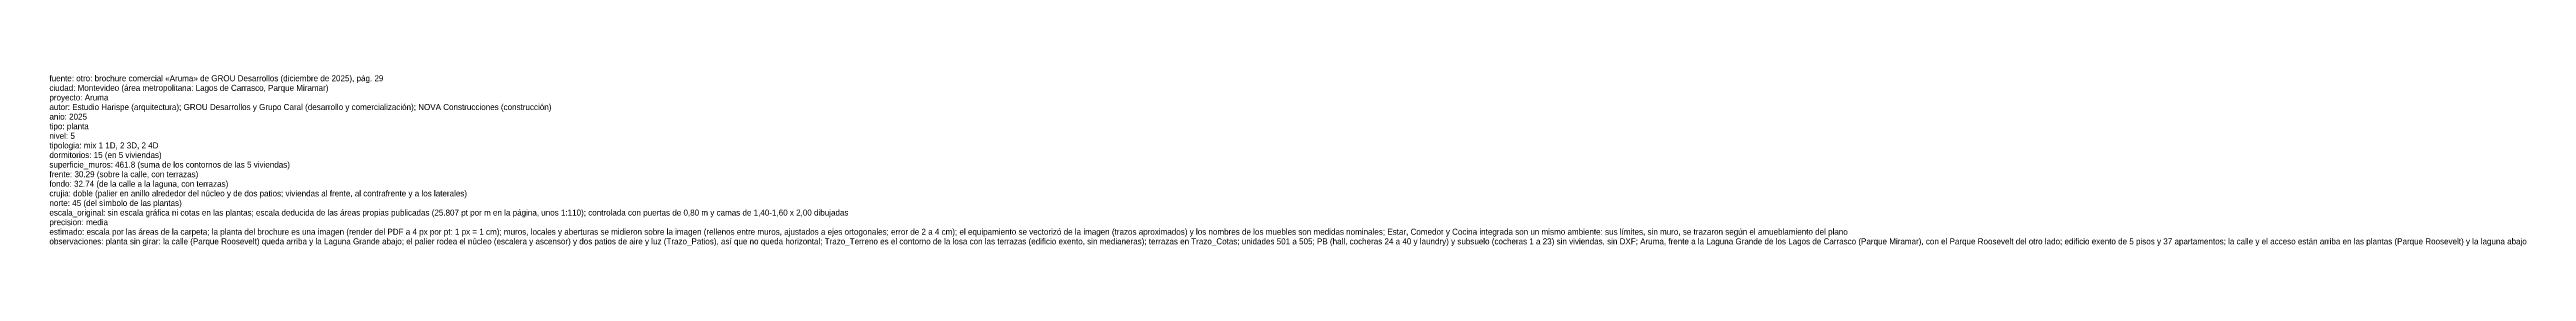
# Model space of a CAD drawing. Header units: metres. Extents: x 0 to 136, y 0 to 33.
# Drawn here: x 33.3 to 136.2, y 25.9 to 33 of the extents above; entities that cross this region are included whole.
import ezdxf

# ---------------------------------------------------------------- set-up
doc = ezdxf.new("R2010")
doc.units = ezdxf.units.M
doc.layers.add('Trazo_Datos', color=7, linetype='Continuous')

msp = doc.modelspace()

# ---------------------------------------------------------------- texts
at = {"layer": 'Trazo_Datos'}
for s, p in [('fuente: otro: brochure comercial «Aruma» de GROU Desarrollos (diciembre de 2025), pág. 29', (33.29, 32.74)), ('ciudad: Montevideo (área metropolitana: Lagos de Carrasco, Parque Miramar)', (33.29, 32.34)), ('proyecto: Aruma', (33.29, 31.94)), ('autor: Estudio Harispe (arquitectura); GROU Desarrollos y Grupo Caral (desarrollo y comercialización); NOVA Construcciones (construcción)', (33.29, 31.54)), ('anio: 2025', (33.29, 31.14)), ('tipo: planta', (33.29, 30.74)), ('tipologia: mix 1 1D, 2 3D, 2 4D', (33.29, 29.94)), ('nivel: 5', (33.29, 30.34)), ('frente: 30.29 (sobre la calle, con terrazas)', (33.29, 28.74)), ('dormitorios: 15 (en 5 viviendas)', (33.29, 29.54)), ('superficie_muros: 461.8 (suma de los contornos de las 5 viviendas)', (33.29, 29.14)), ('fondo: 32.74 (de la calle a la laguna, con terrazas)', (33.29, 28.34)), ('crujia: doble (palier en anillo alrededor del núcleo y de dos patios; viviendas al frente, al contrafrente y a los laterales)', (33.29, 27.94)), ('norte: 45 (del símbolo de las plantas)', (33.29, 27.54)), ('escala_original: sin escala gráfica ni cotas en las plantas; escala deducida de las áreas propias publicadas (25.807 pt por m en la página, unos 1:110); controlada con puertas de 0,80 m y camas de 1,40-1,60 x 2,00 dibujadas', (33.29, 27.14)), ('precision: media', (33.29, 26.74)), ('estimado: escala por las áreas de la carpeta; la planta del brochure es una imagen (render del PDF a 4 px por pt: 1 px = 1 cm); muros, locales y aberturas se midieron sobre la imagen (rellenos entre muros, ajustados a ejes ortogonales; error de 2 a 4 cm); el equipamiento se vectorizó de la imagen (trazos aproximados) y los nombres de los muebles son medidas nominales; Estar, Comedor y Cocina integrada son un mismo ambiente: sus límites, sin muro, se trazaron según el amueblamiento del plano', (33.29, 26.34)), ('observaciones: planta sin girar: la calle (Parque Roosevelt) queda arriba y la Laguna Grande abajo; el palier rodea el núcleo (escalera y ascensor) y dos patios de aire y luz (Trazo_Patios), así que no queda horizontal; Trazo_Terreno es el contorno de la losa con las terrazas (edificio exento, sin medianeras); terrazas en Trazo_Cotas; unidades 501 a 505; PB (hall, cocheras 24 a 40 y laundry) y subsuelo (cocheras 1 a 23) sin viviendas, sin DXF; Aruma, frente a la Laguna Grande de los Lagos de Carrasco (Parque Miramar), con el Parque Roosevelt del otro lado; edificio exento de 5 pisos y 37 apartamentos; la calle y el acceso están arriba en las plantas (Parque Roosevelt) y la laguna abajo', (33.29, 25.94))]:
    msp.add_text(s, height=0.25, dxfattribs=at).set_placement(p)

doc.saveas('drawing.dxf')
